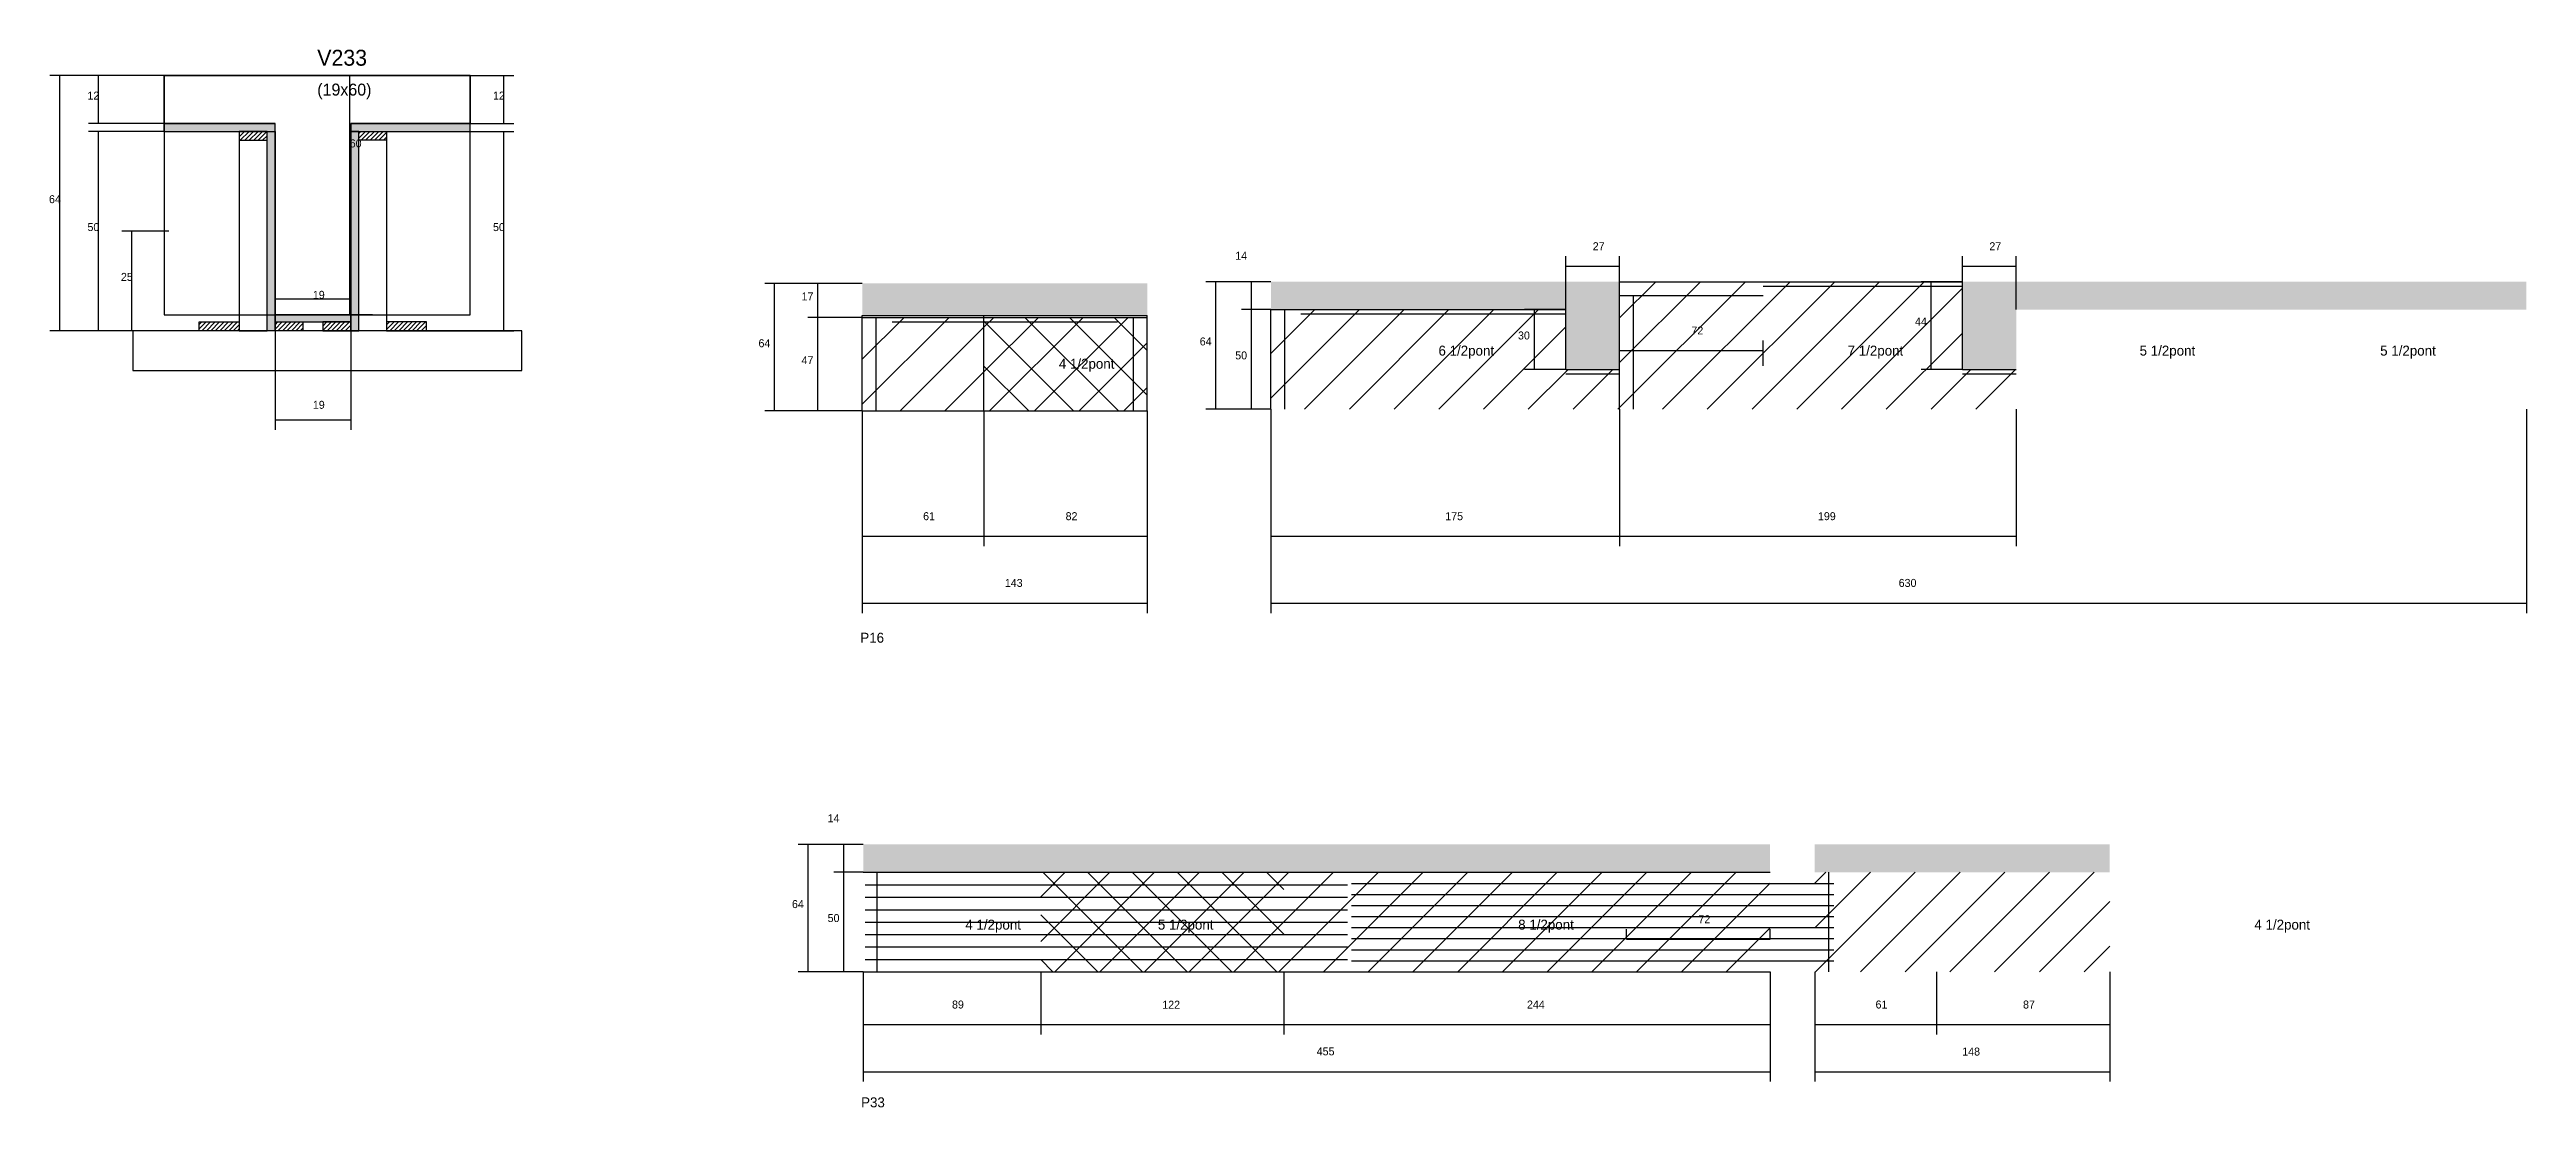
# Model space of a CAD drawing. Header units: metres. Extents: x -2848 to 22762, y -45195 to 1016.
# Drawn here: x 3066 to 4308, y -18118 to -17587 of the extents above; entities that cross this region are included whole.
import ezdxf

# ---------------------------------------------------------------- set-up
doc = ezdxf.new("R2010")
doc.units = ezdxf.units.M
for name, color, linetype in [('CONCRETO', 251, 'Continuous'), ('COTA', 4, 'Continuous'), ('Cota Seção (2x)', 4, 'Continuous'), ('Hachura', 253, 'Continuous'), ('Madeira', 126, 'Continuous'), ('NOMENCLATURA', 7, 'Continuous'), ('Painéis', 200, 'Continuous'), ('REAPROVEITAMENTO', 251, 'Continuous'), ('SARR_2.2x7', 40, 'Continuous'), ('Texto Seção', 7, 'Continuous')]:
    doc.layers.add(name, color=color, linetype=linetype)

msp = doc.modelspace()

# ---------------------------------------------------------------- texts
at = {"layer": 'COTA'}
for s, p in [('12', (3084.7, -17612)), ('12', (3288.2, -17612)), ('64', (3065.4, -17664)), ('50', (3084.7, -17678)), ('50', (3288.2, -17678)), ('27', (3840, -17687.6)), ('27', (4039, -17687.6)), ('25', (3101.5, -17703)), ('17', (3443, -17712.8)), ('44', (4001.7, -17725.4)), ('64', (3421.4, -17736.3)), ('30', (3802.5, -17732.4)), ('72', (3889.5, -17729.9)), ('47', (3443, -17744.8)), ('19', (3197.8, -17767.2)), ('61', (3504, -17823.1)), ('82', (3575.5, -17823.1)), ('175', (3766, -17823.1)), ('199', (3953, -17823.1)), ('143', (3545, -17856.6)), ('630', (3993.5, -17856.6)), ('244', (3807, -18068.2)), ('61', (3981.9, -18068.2)), ('87', (4055.9, -18068.2)), ('455', (3701.5, -18091.7)), ('148', (4025.4, -18091.8))]:
    msp.add_text(s, height=4, dxfattribs=at).set_placement(p)
at = {"layer": 'Cota Seção (2x)'}
for s, p in [('60', (3216.3, -17636)), ('14', (3660.6, -17692.4)), ('19', (3197.8, -17712)), ('64', (3642.8, -17735.4)), ('50', (3660.6, -17742.4)), ('14', (3456.1, -17974.7)), ('64', (3438.2, -18017.8)), ('50', (3456.1, -18024.8)), ('72', (3893, -18025.4)), ('89', (3518.5, -18068.2)), ('122', (3624, -18068.3))]:
    msp.add_text(s, height=4, dxfattribs=at).set_placement(p)
at = {"layer": 'NOMENCLATURA'}
for s, p in [('4 1/2pont', (3572.1, -17747.1)), ('6 1/2pont', (3762.6, -17740.5)), ('7 1/2pont', (3967.9, -17740.5)), ('5 1/2pont', (4114.4, -17740.5)), ('5 1/2pont', (4235.1, -17740.5)), ('P16', (3472.5, -17884.6)), ('4 1/2pont', (3525.2, -18028.6)), ('5 1/2pont', (3621.8, -18028.6)), ('8 1/2pont', (3802.6, -18028.6)), ('4 1/2pont', (4172, -18028.6)), ('P33', (3472.9, -18117.8))]:
    msp.add_text(s, height=5, dxfattribs=at).set_placement(p)
at = {"layer": 'Texto Seção'}
for s, height, p in [('V233', 8, (3200, -17595)), ('(19x60)', 6, (3200, -17610))]:
    msp.add_text(s, height=height, dxfattribs=at).set_placement(p)

# ---------------------------------------------------------------- hatches: boundary and pattern name
at = {"layer": 'COTA'}
h = msp.add_hatch(dxfattribs=at)
h.set_pattern_fill('AR-CONC', scale=0.03)
h.paths.add_polyline_path([(3616.5, -17720.3), (3616.5, -17704.3), (3616.5, -17704.3), (3473.5, -17704.3), (3473.5, -17704.3), (3473.5, -17720.3), (3473.5, -17720.3), (3616.5, -17720.3)])
h = msp.add_hatch(dxfattribs=at)
h.set_pattern_fill('AR-CONC', scale=0.03)
h.paths.add_polyline_path([(3853.5, -17747.4), (3853.5, -17703.4), (3853.5, -17703.4), (3678.5, -17703.4), (3678.5, -17703.4), (3678.5, -17717.4), (3678.5, -17717.4), (3826.5, -17717.4), (3826.5, -17717.4), (3826.5, -17747.4), (3826.5, -17747.4), (3853.5, -17747.4)])
h = msp.add_hatch(dxfattribs=at)
h.set_pattern_fill('AR-CONC', scale=0.03)
h.paths.add_polyline_path([(4025.5, -17703.4), (4025.5, -17747.4), (4025.5, -17747.4), (4052.5, -17747.4), (4052.5, -17747.4), (4052.5, -17717.4), (4052.5, -17717.4), (4308.5, -17717.4), (4308.5, -17717.4), (4308.5, -17703.4), (4308.5, -17703.4), (4025.5, -17703.4)])
h = msp.add_hatch(dxfattribs=at)
h.set_pattern_fill('AR-CONC', scale=0.03)
h.paths.add_polyline_path([(3929, -17985.8), (3929, -17999.8), (3929, -17999.8), (3474, -17999.8), (3474, -17999.8), (3474, -17985.8), (3474, -17985.8), (3929, -17985.8)])
h = msp.add_hatch(dxfattribs=at)
h.set_pattern_fill('AR-CONC', scale=0.03)
h.paths.add_polyline_path([(4099.4, -17999.8), (4099.4, -17985.8), (4099.4, -17985.8), (3951.4, -17985.8), (3951.4, -17985.8), (3951.4, -17999.8), (3951.4, -17999.8), (4099.4, -17999.8)])
at = {"layer": 'Hachura'}
h = msp.add_hatch(color=8, dxfattribs=at)
h.dxf.hatch_style = 1
h.paths.add_polyline_path([(3178.8, -17628), (3178.8, -17624), (3178.8, -17624), (3123.2, -17624), (3123.2, -17624), (3123.2, -17628), (3123.2, -17628), (3178.8, -17628)])
h = msp.add_hatch(dxfattribs=at)
h.set_pattern_fill('ANSI31', scale=0.5)
h.paths.add_polyline_path([(3174.8, -17632.4), (3174.8, -17628), (3174.8, -17628), (3160.8, -17628), (3160.8, -17628), (3160.8, -17632.4), (3160.8, -17632.4), (3174.8, -17632.4)])
h = msp.add_hatch(color=8, dxfattribs=at)
h.dxf.hatch_style = 1
h.paths.add_polyline_path([(3174.8, -17628), (3178.8, -17628), (3178.8, -17628), (3178.8, -17728), (3178.8, -17728), (3174.8, -17728), (3174.8, -17728), (3174.8, -17628)])
h = msp.add_hatch(color=8, dxfattribs=at)
h.dxf.hatch_style = 1
h.paths.add_polyline_path([(3276.8, -17628), (3276.8, -17624), (3276.8, -17624), (3216.8, -17624), (3216.8, -17624), (3216.8, -17628), (3216.8, -17628), (3276.8, -17628)])
h = msp.add_hatch(color=8, dxfattribs=at)
h.dxf.hatch_style = 1
h.paths.add_polyline_path([(3220.8, -17628), (3216.8, -17628), (3216.8, -17628), (3216.8, -17728), (3216.8, -17728), (3220.8, -17728), (3220.8, -17728), (3220.8, -17628)])
h = msp.add_hatch(dxfattribs=at)
h.set_pattern_fill('ANSI31', scale=0.5)
h.paths.add_polyline_path([(3220.8, -17632.4), (3220.8, -17628), (3220.8, -17628), (3234.8, -17628), (3234.8, -17628), (3234.8, -17632.4), (3234.8, -17632.4), (3220.8, -17632.4)])
h = msp.add_hatch(color=8, dxfattribs=at)
h.dxf.hatch_style = 1
h.paths.add_polyline_path([(3216.8, -17723.6), (3216.8, -17720), (3216.8, -17720), (3178.8, -17720), (3178.8, -17720), (3178.8, -17723.6), (3178.8, -17723.6), (3216.8, -17723.6)])
h = msp.add_hatch(dxfattribs=at)
h.set_pattern_fill('ANSI31', scale=0.5)
h.paths.add_polyline_path([(3140.8, -17728), (3140.8, -17723.6), (3140.8, -17723.6), (3160.8, -17723.6), (3160.8, -17723.6), (3160.8, -17728), (3160.8, -17728), (3140.8, -17728)])
h = msp.add_hatch(dxfattribs=at)
h.set_pattern_fill('ANSI31', scale=0.5)
h.paths.add_polyline_path([(3178.8, -17728), (3178.8, -17723.6), (3178.8, -17723.6), (3192.8, -17723.6), (3192.8, -17723.6), (3192.8, -17728), (3192.8, -17728), (3178.8, -17728)])
h = msp.add_hatch(dxfattribs=at)
h.set_pattern_fill('ANSI31', scale=0.5)
h.paths.add_polyline_path([(3216.8, -17728), (3216.8, -17723.6), (3216.8, -17723.6), (3202.8, -17723.6), (3202.8, -17723.6), (3202.8, -17728), (3202.8, -17728), (3216.8, -17728)])
h = msp.add_hatch(dxfattribs=at)
h.set_pattern_fill('ANSI31', scale=0.5)
h.paths.add_polyline_path([(3254.8, -17728), (3254.8, -17723.6), (3254.8, -17723.6), (3234.8, -17723.6), (3234.8, -17723.6), (3234.8, -17728), (3234.8, -17728), (3254.8, -17728)])
at = {"layer": 'REAPROVEITAMENTO'}
h = msp.add_hatch(dxfattribs=at)
h.set_pattern_fill('ANSI31', scale=5)
h.paths.add_polyline_path([(4025.5, -17747.4), (4025.5, -17703.4), (4025.5, -17703.4), (3853.5, -17703.4), (3853.5, -17703.4), (3853.5, -17767.4), (3853.5, -17767.4), (4052.5, -17767.4), (4052.5, -17767.4), (4052.5, -17747.4), (4052.5, -17747.4), (4025.5, -17747.4)])
h = msp.add_hatch(dxfattribs=at)
h.set_pattern_fill('ANSI31', scale=5)
h.paths.add_polyline_path([(3473.5, -17768.3), (3534.5, -17768.3), (3534.5, -17768.3), (3534.5, -17721.3), (3534.5, -17721.3), (3473.5, -17721.3), (3473.5, -17721.3), (3473.5, -17768.3)])
h = msp.add_hatch(dxfattribs=at)
h.set_pattern_fill('ANSI37', scale=5)
h.paths.add_polyline_path([(3616.5, -17721.3), (3534.5, -17721.3), (3534.5, -17721.3), (3534.5, -17768.3), (3534.5, -17768.3), (3616.5, -17768.3), (3616.5, -17768.3), (3616.5, -17721.3)])
h = msp.add_hatch(dxfattribs=at)
h.set_pattern_fill('ANSI31', scale=5)
h.paths.add_polyline_path([(3826.5, -17747.4), (3826.5, -17717.4), (3826.5, -17717.4), (3678.5, -17717.4), (3678.5, -17717.4), (3678.5, -17767.4), (3678.5, -17767.4), (3853.5, -17767.4), (3853.5, -17767.4), (3853.5, -17747.4), (3853.5, -17747.4), (3826.5, -17747.4)])
h = msp.add_hatch(dxfattribs=at)
h.set_pattern_fill('ANSI37', scale=5)
h.paths.add_polyline_path([(3685, -17999.8), (3563, -17999.8), (3563, -17999.8), (3563, -18049.8), (3563, -18049.8), (3685, -18049.8), (3685, -18049.8), (3685, -17999.8)])
h = msp.add_hatch(dxfattribs=at)
h.set_pattern_fill('ANSI31', scale=5)
h.paths.add_polyline_path([(3685, -18049.8), (3929, -18049.8), (3929, -18049.8), (3929, -17999.8), (3929, -17999.8), (3685, -17999.8), (3685, -17999.8), (3685, -18049.8)])
h = msp.add_hatch(dxfattribs=at)
h.set_pattern_fill('ANSI31', scale=5)
h.paths.add_polyline_path([(3951.4, -18049.8), (4099.4, -18049.8), (4099.4, -18049.8), (4099.4, -17999.8), (4099.4, -17999.8), (3951.4, -17999.8), (3951.4, -17999.8), (3951.4, -18049.8)])

# ---------------------------------------------------------------- linework, layer by layer
at = {"layer": 'CONCRETO'}
for points in [[(3123.2, -17624), (3123.2, -17600), (3276.8, -17600), (3276.8, -17624), (3216.8, -17624), (3216.8, -17720), (3178.8, -17720), (3178.8, -17624)], [(3123.2, -17720), (3276.8, -17720), (3276.8, -17600), (3123.2, -17600)]]:
    msp.add_lwpolyline(points, close=True, dxfattribs=at)
at = {"layer": 'COTA'}
for p, q in [((3123.2, -17600), (3065.9, -17600)), ((3070.9, -17728), (3070.9, -17600)), ((3123.2, -17600), (3085.2, -17600)), ((3090.2, -17624), (3090.2, -17600)), ((3276.8, -17600), (3298.7, -17600)), ((3293.7, -17624), (3293.7, -17600)), ((3123.2, -17624), (3085.2, -17624)), ((3123.2, -17628), (3085.2, -17628)), ((3090.2, -17728), (3090.2, -17628)), ((3276.8, -17624), (3298.7, -17624)), ((3276.8, -17628), (3298.7, -17628)), ((3293.7, -17728), (3293.7, -17628)), ((3125.5, -17678), (3102, -17678)), ((3107, -17728), (3107, -17678)), ((3826.5, -17717.4), (3826.5, -17690.6)), ((3826.5, -17695.6), (3853.5, -17695.6)), ((3853.5, -17703.4), (3853.5, -17690.6)), ((4025.5, -17703.4), (4025.5, -17690.6)), ((4025.5, -17695.6), (4052.5, -17695.6)), ((4052.5, -17717.4), (4052.5, -17690.6)), ((3473.5, -17704.3), (3424.5, -17704.3)), ((3429.5, -17768.3), (3429.5, -17704.3)), ((3473.5, -17704.3), (3446.1, -17704.3)), ((3451.1, -17721.3), (3451.1, -17704.3)), ((4025.5, -17703.4), (4004.8, -17703.4)), ((4009.8, -17747.4), (4009.8, -17703.4)), ((3473.5, -17721.3), (3446.1, -17721.3)), ((3473.5, -17721.3), (3446.1, -17721.3)), ((3451.1, -17768.3), (3451.1, -17721.3)), ((3826.5, -17717.4), (3805.8, -17717.4)), ((3810.8, -17747.4), (3810.8, -17717.4)), ((3145.2, -17728), (3065.9, -17728)), ((3145.2, -17728), (3085.2, -17728)), ((3125.5, -17728), (3102, -17728)), ((3178.8, -17728), (3178.8, -17777.7)), ((3216.8, -17728), (3216.8, -17777.7)), ((3250.4, -17728), (3298.7, -17728)), ((3853.5, -17745.7), (3853.5, -17732.9)), ((3925.5, -17745.7), (3925.5, -17732.9)), ((3826.5, -17747.4), (3805.8, -17747.4)), ((3853.5, -17737.9), (3925.5, -17737.9)), ((4025.5, -17747.4), (4004.8, -17747.4)), ((3473.5, -17768.3), (3424.5, -17768.3)), ((3473.5, -17768.3), (3446.1, -17768.3)), ((3473.5, -17768.3), (3473.5, -17836.2)), ((3473.5, -17768.3), (3473.5, -17869.8)), ((3534.5, -17768.3), (3534.5, -17836.2)), ((3534.5, -17768.3), (3534.5, -17836.2)), ((3616.5, -17768.3), (3616.5, -17836.2)), ((3616.5, -17768.3), (3616.5, -17869.8)), ((3678.5, -17767.4), (3678.5, -17869.8)), ((3678.5, -17767.4), (3678.5, -17836.2)), ((3853.5, -17767.4), (3853.5, -17836.2)), ((3853.5, -17767.4), (3853.5, -17836.2)), ((4052.5, -17767.4), (4052.5, -17836.2)), ((4308.5, -17767.4), (4308.5, -17869.8)), ((3178.8, -17772.7), (3216.8, -17772.7)), ((3473.5, -17831.2), (3534.5, -17831.2)), ((3534.5, -17831.2), (3616.5, -17831.2)), ((3678.5, -17831.2), (3853.5, -17831.2)), ((3853.5, -17831.2), (4052.5, -17831.2)), ((3473.5, -17864.8), (3616.5, -17864.8)), ((3678.5, -17864.8), (4308.5, -17864.8)), ((3474, -18049.8), (3474, -18104.9)), ((3685, -18049.8), (3685, -18081.3)), ((3929, -18049.8), (3929, -18081.3)), ((3929, -18049.8), (3929, -18104.9)), ((3951.4, -18049.8), (3951.4, -18081.3)), ((3951.4, -18049.8), (3951.4, -18104.9)), ((4012.4, -18049.8), (4012.4, -18081.3)), ((4012.4, -18049.8), (4012.4, -18081.3)), ((4099.4, -18049.8), (4099.4, -18081.3)), ((4099.4, -18049.8), (4099.4, -18104.9)), ((3685, -18076.3), (3929, -18076.3)), ((3951.4, -18076.3), (4012.4, -18076.3)), ((4012.4, -18076.3), (4099.4, -18076.3)), ((3474, -18099.9), (3929, -18099.9)), ((3951.4, -18099.9), (4099.4, -18099.9))]:
    msp.add_line(p, q, dxfattribs=at)
at = {"layer": 'Cota Seção (2x)'}
for p, q in [((3227.8, -17600), (3211.3, -17600)), ((3216.3, -17720), (3216.3, -17600)), ((3178.8, -17728), (3178.8, -17707)), ((3216.8, -17728), (3216.8, -17707)), ((3678.5, -17703.4), (3645.9, -17703.4)), ((3650.9, -17767.4), (3650.9, -17703.4)), ((3678.5, -17703.4), (3663.7, -17703.4)), ((3668.7, -17717.4), (3668.7, -17703.4)), ((3178.8, -17712), (3216.8, -17712)), ((3227.8, -17720), (3211.3, -17720)), ((3678.5, -17717.4), (3663.7, -17717.4)), ((3678.5, -17717.4), (3663.7, -17717.4)), ((3668.7, -17767.4), (3668.7, -17717.4)), ((3678.5, -17767.4), (3645.9, -17767.4)), ((3678.5, -17767.4), (3663.7, -17767.4)), ((3474, -17985.8), (3441.3, -17985.8)), ((3446.3, -18049.8), (3446.3, -17985.8)), ((3474, -17985.8), (3459.2, -17985.8)), ((3464.2, -17999.8), (3464.2, -17985.8)), ((3474, -17999.8), (3459.2, -17999.8)), ((3474, -17999.8), (3459.2, -17999.8)), ((3464.2, -18049.8), (3464.2, -17999.8)), ((3857, -18033.4), (3857, -18028.4)), ((3857, -18033.4), (3929, -18033.4)), ((3929, -18033.4), (3929, -18028.4)), ((3474, -18049.8), (3441.3, -18049.8)), ((3474, -18049.8), (3459.2, -18049.8)), ((3474, -18049.8), (3474, -18081.3)), ((3563, -18049.8), (3563, -18081.3)), ((3563, -18049.8), (3563, -18081.3)), ((3685, -18049.8), (3685, -18081.3)), ((3474, -18076.3), (3563, -18076.3)), ((3563, -18076.3), (3685, -18076.3))]:
    msp.add_line(p, q, dxfattribs=at)
at = {"layer": 'Madeira'}
for points in [[(3174.8, -17632.4), (3174.8, -17628), (3160.8, -17628), (3160.8, -17632.4)], [(3174.8, -17628), (3160.8, -17628), (3160.8, -17728), (3174.8, -17728)], [(3220.8, -17632.4), (3220.8, -17628), (3234.8, -17628), (3234.8, -17632.4)], [(3220.8, -17628), (3234.8, -17628), (3234.8, -17728), (3220.8, -17728)], [(3107.4, -17748), (3302.6, -17748), (3302.6, -17728), (3107.4, -17728)], [(3140.8, -17728), (3140.8, -17723.6), (3160.8, -17723.6), (3160.8, -17728)], [(3178.8, -17728), (3178.8, -17723.6), (3192.8, -17723.6), (3192.8, -17728)], [(3216.8, -17728), (3216.8, -17723.6), (3202.8, -17723.6), (3202.8, -17728)], [(3254.8, -17728), (3254.8, -17723.6), (3234.8, -17723.6), (3234.8, -17728)]]:
    msp.add_lwpolyline(points, close=True, dxfattribs=at)
at = {"layer": 'Painéis'}
for p, q in [((3123.2, -17624), (3178.8, -17624)), ((3123.2, -17628), (3123.2, -17624)), ((3178.8, -17628), (3178.8, -17624)), ((3178.8, -17728), (3178.8, -17628)), ((3216.8, -17624), (3276.8, -17624)), ((3216.8, -17628), (3216.8, -17624)), ((3216.8, -17728), (3216.8, -17628)), ((3276.8, -17628), (3276.8, -17624)), ((3853.5, -17703.4), (4025.5, -17703.4)), ((3853.5, -17767.4), (3853.5, -17703.4)), ((4025.5, -17747.4), (4025.5, -17703.4)), ((3178.8, -17720), (3216.8, -17720)), ((3178.8, -17723.6), (3178.8, -17720)), ((3216.8, -17723.6), (3216.8, -17720)), ((3473.5, -17721.3), (3616.5, -17721.3)), ((3473.5, -17768.3), (3473.5, -17721.3)), ((3534.5, -17768.3), (3534.5, -17721.3)), ((3616.5, -17768.3), (3616.5, -17721.3)), ((3678.5, -17717.4), (3826.5, -17717.4)), ((3678.5, -17767.4), (3678.5, -17717.4)), ((3826.5, -17747.4), (3826.5, -17717.4)), ((3826.5, -17747.4), (3853.5, -17747.4)), ((4025.5, -17747.4), (4052.5, -17747.4)), ((3473.5, -17768.3), (3616.5, -17768.3)), ((3474, -17999.8), (3929, -17999.8)), ((3474, -18049.8), (3929, -18049.8))]:
    msp.add_line(p, q, dxfattribs=at)
for points in [[(3178.8, -17628), (3178.8, -17624), (3123.2, -17624), (3123.2, -17628)], [(3174.8, -17628), (3178.8, -17628), (3178.8, -17728), (3174.8, -17728)], [(3276.8, -17628), (3276.8, -17624), (3216.8, -17624), (3216.8, -17628)], [(3220.8, -17628), (3216.8, -17628), (3216.8, -17728), (3220.8, -17728)], [(3216.8, -17723.6), (3216.8, -17720), (3178.8, -17720), (3178.8, -17723.6)]]:
    msp.add_lwpolyline(points, close=True, dxfattribs=at)
at = {"layer": 'SARR_2.2x7'}
for p, q in [((3925.5, -17705.6), (4025.5, -17705.6)), ((3473.5, -17720.3), (3616.5, -17720.3)), ((3473.5, -17721.3), (3473.5, -17720.3)), ((3480.5, -17768.3), (3480.5, -17721.3)), ((3534.5, -17721.3), (3534.5, -17720.3)), ((3609.5, -17768.3), (3609.5, -17721.3)), ((3616.5, -17721.3), (3616.5, -17720.3)), ((3685.5, -17767.4), (3685.5, -17717.4)), ((3693.5, -17719.6), (3826.5, -17719.6)), ((3853.5, -17710.4), (3925.5, -17710.4)), ((3860.5, -17767.4), (3860.5, -17710.4)), ((3488.5, -17723.5), (3534.5, -17723.5)), ((3534.5, -17723.5), (3601.5, -17723.5)), ((3826.5, -17749.6), (3853.5, -17749.6)), ((4025.5, -17749.6), (4052.5, -17749.6)), ((3475, -18006.1), (3717, -18006.1)), ((3481, -18049.8), (3481, -17999.8)), ((3719, -18005.4), (3961, -18005.4)), ((3958.4, -18049.8), (3958.4, -17999.8)), ((3475, -18012.3), (3717, -18012.3)), ((3475, -18018.6), (3717, -18018.6)), ((3719, -18010.9), (3961, -18010.9)), ((3719, -18016.5), (3961, -18016.5)), ((3475, -18024.8), (3717, -18024.8)), ((3475, -18031.1), (3717, -18031.1)), ((3719, -18022), (3961, -18022)), ((3719, -18027.6), (3961, -18027.6)), ((3719, -18033.1), (3961, -18033.1)), ((3475, -18037.3), (3717, -18037.3)), ((3475, -18043.6), (3717, -18043.6)), ((3719, -18038.7), (3961, -18038.7)), ((3719, -18044.2), (3961, -18044.2))]:
    msp.add_line(p, q, dxfattribs=at)

msp.set_redraw_order([(e.dxf.handle, doc.entitydb.next_handle()) for e in msp.query("TEXT MTEXT ATTDEF DIMENSION ARC_DIMENSION")])  # texts and dimensions are drawn at this point

doc.saveas('drawing.dxf')
